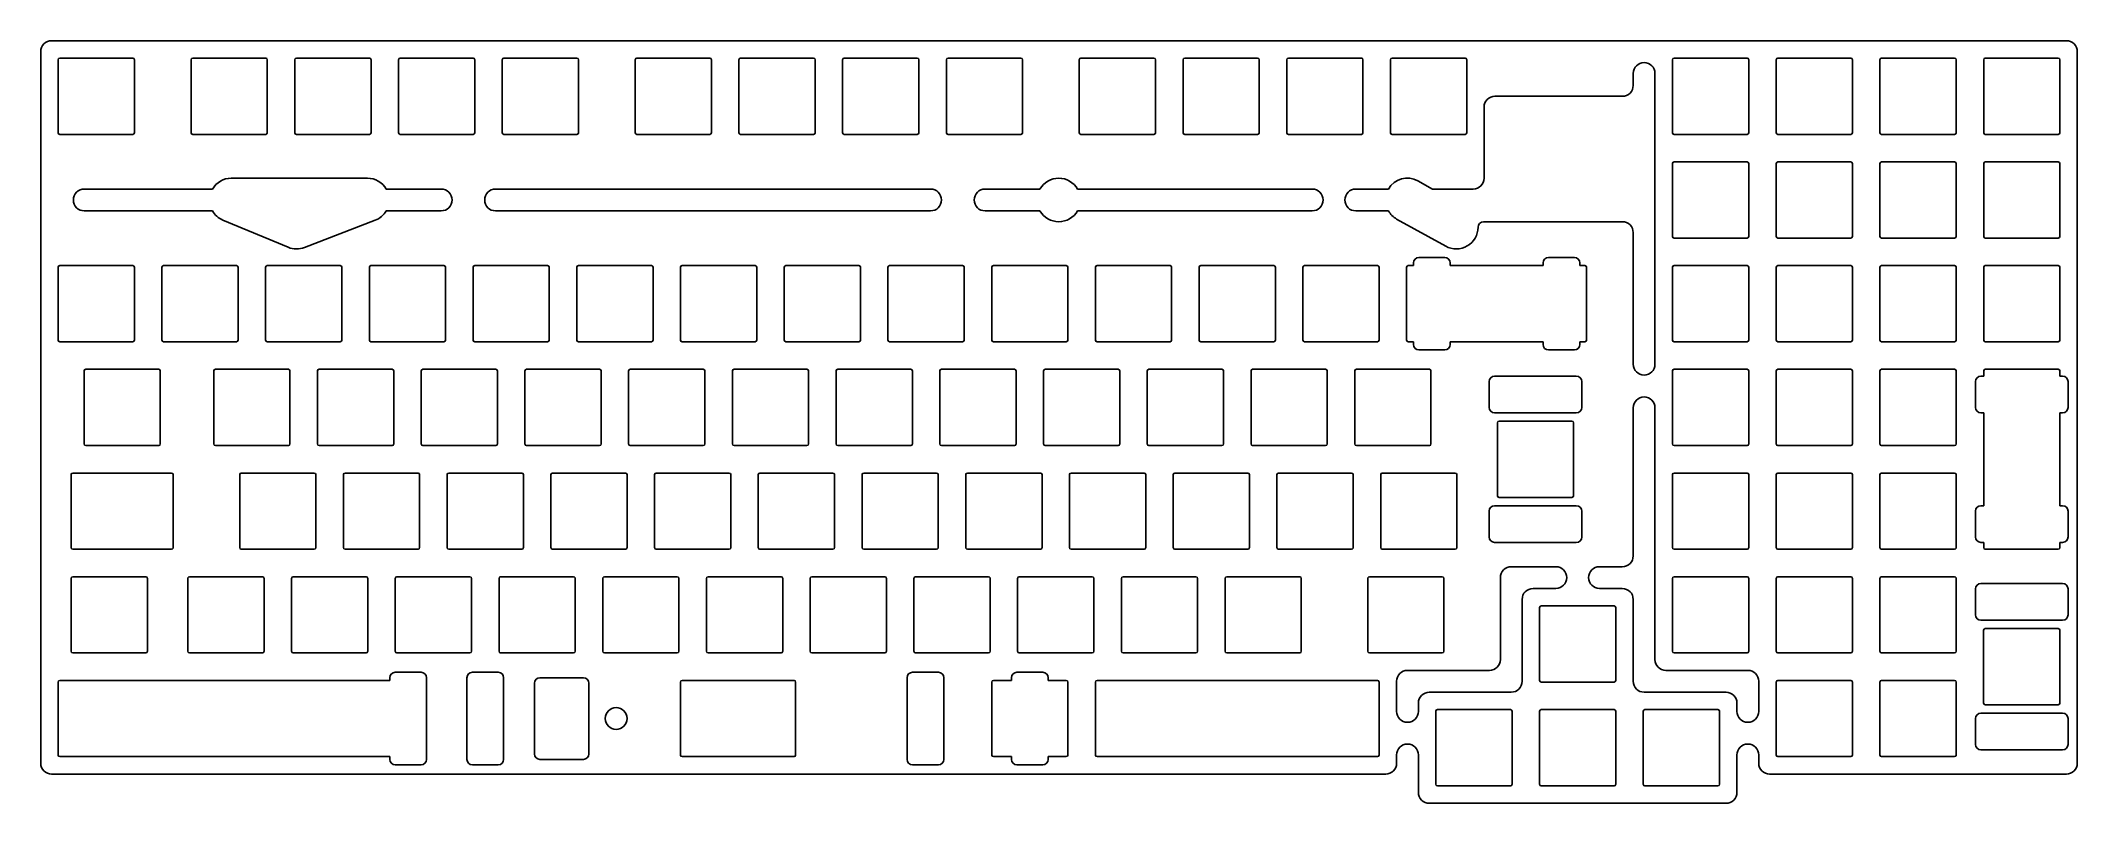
# Model space of a CAD drawing. Extents: x -1 to 373, y -139 to 1.
import ezdxf

# ---------------------------------------------------------------- set-up
doc = ezdxf.new("R2010")
doc.units = 0

msp = doc.modelspace()

# ---------------------------------------------------------------- linework, layer by layer
at = {"layer": 'backspace001', "color": 0}
for points in [[(250.475575, -40.62355), (251.424725, -40.62285)], [(251.424725, -40.12445), (251.424725, -40.62285)], [(257.174425, -39.12445), (252.424725, -39.12445)], [(258.174425, -40.12445), (258.174425, -40.62445)], [(275.225725, -40.62445), (258.174425, -40.62445)], [(275.225725, -40.12445), (275.225725, -40.62445)], [(280.975425, -39.12445), (276.225725, -39.12445)], [(281.975425, -40.12445), (281.975425, -40.62285)], [(282.924575, -40.62285), (281.975425, -40.62285)], [(250.174975, -53.62285), (250.174975, -41.62285)], [(283.224425, -41.62285), (283.224425, -53.62285)], [(250.475575, -54.62355), (251.424725, -54.62355)], [(251.424725, -55.12195), (251.424725, -54.62355)], [(258.174425, -54.62195), (275.225725, -54.62195)], [(258.174425, -55.12195), (258.174425, -54.62195)], [(275.225725, -55.12195), (275.225725, -54.62195)], [(281.975425, -54.62355), (282.924575, -54.62285)], [(281.975425, -55.12195), (281.975425, -54.62355)], [(252.424725, -56.12195), (257.174425, -56.12195)], [(276.225725, -56.12195), (280.975425, -56.12195)]]:
    msp.add_lwpolyline(points, dxfattribs=at)
for centre, start, end in [((252.424725, -40.12445), 90, -180), ((257.174425, -40.12445), 0, 90), ((276.225725, -40.12445), 90, -180), ((280.975425, -40.12445), 0, 90), ((252.424725, -55.12195), -180, -90), ((257.174425, -55.12195), -90, 0), ((276.225725, -55.12195), -180, -90), ((280.975425, -55.12195), -90, 0)]:
    msp.add_arc(centre, 1, start, end, dxfattribs=at)
at = {"layer": 'Enter003', "color": 0}
for points in [[(370.648675, -99.025075), (355.650475, -99.022325)], [(371.648675, -104.774775), (371.648675, -100.025075)], [(355.650475, -105.772025), (370.648675, -105.774775)], [(355.650475, -122.823325), (370.648675, -122.826075)], [(371.648675, -128.575775), (371.648675, -123.826075)], [(355.650475, -129.573025), (370.648675, -129.575775)]]:
    msp.add_lwpolyline(points, dxfattribs=at)
for centre, start, end in [((370.648675, -100.025075), 0, 90), ((370.648675, -104.774775), -90, 0), ((370.648675, -123.826075), 0, 90), ((370.648675, -128.575775), -90, 0)]:
    msp.add_arc(centre, 1, start, end, dxfattribs=at)
at = {"layer": 'Enter004', "color": 0}
for points in [[(265.34245, -61.923075), (265.34245, -66.672775)], [(281.34065, -60.925825), (266.34245, -60.923075)], [(281.34065, -67.675525), (266.34245, -67.672775)], [(265.34245, -85.724075), (265.34245, -90.473775)], [(281.34065, -84.726825), (266.34245, -84.724075)], [(266.34245, -91.473775), (281.34065, -91.476525)]]:
    msp.add_lwpolyline(points, dxfattribs=at)
for centre, start, end in [((266.34245, -61.923075), 90, -180), ((266.34245, -66.672775), -180, -90), ((266.34245, -85.724075), 90, -180), ((266.34245, -90.473775), -180, -90)]:
    msp.add_arc(centre, 1, start, end, dxfattribs=at)
at = {"layer": 'Group', "color": 0}
for points in [[(2.525225, -2.825), (2.525225, -16.225)], [(16.224775, -2.525), (2.825225, -2.525)], [(16.524775, -16.225), (16.524775, -2.825)], [(2.825225, -16.525), (16.224775, -16.525)]]:
    msp.add_lwpolyline(points, dxfattribs=at)
for centre, start, end in [((2.825225, -2.825), 90, -180), ((16.224775, -2.825), 0, 90), ((2.825225, -16.225), -180, -90), ((16.224775, -16.225), -90, 0)]:
    msp.add_arc(centre, 0.3, start, end, dxfattribs=at)
at = {"layer": 'Group137', "color": 0}
for points in [[(83.343675, -115.32542), (78.593975, -115.32542)], [(77.593975, -131.3227), (77.593975, -116.32542)], [(84.343675, -116.32542), (84.343675, -131.3227)], [(78.593975, -132.3227), (83.343675, -132.3227)]]:
    msp.add_lwpolyline(points, dxfattribs=at)
for centre, start, end in [((78.593975, -116.32542), 90, -180), ((83.343675, -116.32542), 0, 90), ((78.593975, -131.3227), -180, -90), ((83.343675, -131.3227), -90, 0)]:
    msp.add_arc(centre, 1, start, end, dxfattribs=at)
at = {"layer": 'Group141', "color": 0}
for points in [[(183.354475, -115.32404), (178.604775, -115.32404)], [(173.975575, -117.12337), (173.975575, -130.52337)], [(174.275575, -116.82337), (177.604775, -116.82337)], [(177.604775, -116.82337), (177.604775, -116.32404)], [(184.354475, -116.82337), (184.354475, -116.32404)], [(187.675125, -116.82337), (184.354475, -116.82337)], [(187.975125, -130.52337), (187.975125, -117.12337)], [(174.275575, -130.82337), (177.596225, -130.82337)], [(177.596225, -130.82337), (177.596225, -131.3227)], [(187.675125, -130.82337), (184.345925, -130.82337)], [(184.345925, -131.3227), (184.345925, -130.82337)], [(178.596225, -132.3227), (183.345925, -132.3227)]]:
    msp.add_lwpolyline(points, dxfattribs=at)
for centre, radius, start, end in [((178.604775, -116.32404), 1, 90, -180), ((183.354475, -116.32404), 1, 0, 90), ((174.275575, -117.12337), 0.3, 90, -180), ((187.675125, -117.12337), 0.3, 0, 90), ((174.275575, -130.52337), 0.3, -180, -90), ((187.675125, -130.52337), 0.3, -90, 0), ((178.596225, -131.3227), 1, -180, -90), ((183.345925, -131.3227), 1, -90, 0)]:
    msp.add_arc(centre, radius, start, end, dxfattribs=at)
at = {"layer": 'Group146', "color": 0}
for points in [[(26.937775, -2.825), (26.937775, -16.225)], [(40.637325, -2.525), (27.237775, -2.525)], [(40.937325, -16.225), (40.937325, -2.825)], [(27.237775, -16.525), (40.637325, -16.525)]]:
    msp.add_lwpolyline(points, dxfattribs=at)
for centre, start, end in [((27.237775, -2.825), 90, -180), ((40.637325, -2.825), 0, 90), ((27.237775, -16.225), -180, -90), ((40.637325, -16.225), -90, 0)]:
    msp.add_arc(centre, 0.3, start, end, dxfattribs=at)
at = {"layer": 'Group147', "color": 0}
for points in [[(45.987775, -2.825), (45.987775, -16.225)], [(59.687325, -2.525), (46.287775, -2.525)], [(59.987325, -16.225), (59.987325, -2.825)], [(46.287775, -16.525), (59.687325, -16.525)]]:
    msp.add_lwpolyline(points, dxfattribs=at)
for centre, start, end in [((46.287775, -2.825), 90, -180), ((59.687325, -2.825), 0, 90), ((46.287775, -16.225), -180, -90), ((59.687325, -16.225), -90, 0)]:
    msp.add_arc(centre, 0.3, start, end, dxfattribs=at)
at = {"layer": 'Group148', "color": 0}
for points in [[(65.037775, -2.825), (65.037775, -16.225)], [(78.737325, -2.525), (65.337775, -2.525)], [(79.037325, -16.225), (79.037325, -2.825)], [(65.337775, -16.525), (78.737325, -16.525)]]:
    msp.add_lwpolyline(points, dxfattribs=at)
for centre, start, end in [((65.337775, -2.825), 90, -180), ((78.737325, -2.825), 0, 90), ((65.337775, -16.225), -180, -90), ((78.737325, -16.225), -90, 0)]:
    msp.add_arc(centre, 0.3, start, end, dxfattribs=at)
at = {"layer": 'Group149', "color": 0}
for points in [[(84.087775, -2.825), (84.087775, -16.225)], [(97.787325, -2.525), (84.387775, -2.525)], [(98.087325, -16.225), (98.087325, -2.825)], [(84.387775, -16.525), (97.787325, -16.525)]]:
    msp.add_lwpolyline(points, dxfattribs=at)
for centre, start, end in [((84.387775, -2.825), 90, -180), ((97.787325, -2.825), 0, 90), ((84.387775, -16.225), -180, -90), ((97.787325, -16.225), -90, 0)]:
    msp.add_arc(centre, 0.3, start, end, dxfattribs=at)
at = {"layer": 'Group150', "color": 0}
for points in [[(127.550575, -2.825), (127.550575, -16.225)], [(141.250125, -2.525), (127.850575, -2.525)], [(141.550125, -16.225), (141.550125, -2.825)], [(127.850575, -16.525), (141.250125, -16.525)]]:
    msp.add_lwpolyline(points, dxfattribs=at)
for centre, start, end in [((127.850575, -2.825), 90, -180), ((141.250125, -2.825), 0, 90), ((127.850575, -16.225), -180, -90), ((141.250125, -16.225), -90, 0)]:
    msp.add_arc(centre, 0.3, start, end, dxfattribs=at)
at = {"layer": 'Group151', "color": 0}
for points in [[(165.650575, -2.825), (165.650575, -16.225)], [(179.350125, -2.525), (165.950575, -2.525)], [(179.650125, -16.225), (179.650125, -2.825)], [(165.950575, -16.525), (179.350125, -16.525)]]:
    msp.add_lwpolyline(points, dxfattribs=at)
for centre, start, end in [((165.950575, -2.825), 90, -180), ((179.350125, -2.825), 0, 90), ((165.950575, -16.225), -180, -90), ((179.350125, -16.225), -90, 0)]:
    msp.add_arc(centre, 0.3, start, end, dxfattribs=at)
at = {"layer": 'Group152', "color": 0}
for points in [[(146.600575, -2.825), (146.600575, -16.225)], [(160.300125, -2.525), (146.900575, -2.525)], [(160.600125, -16.225), (160.600125, -2.825)], [(146.900575, -16.525), (160.300125, -16.525)]]:
    msp.add_lwpolyline(points, dxfattribs=at)
for centre, start, end in [((146.900575, -2.825), 90, -180), ((160.300125, -2.825), 0, 90), ((146.900575, -16.225), -180, -90), ((160.300125, -16.225), -90, 0)]:
    msp.add_arc(centre, 0.3, start, end, dxfattribs=at)
at = {"layer": 'Group153', "color": 0}
for points in [[(108.500575, -2.825), (108.500575, -16.225)], [(122.200125, -2.525), (108.800575, -2.525)], [(122.500125, -16.225), (122.500125, -2.825)], [(108.800575, -16.525), (122.200125, -16.525)]]:
    msp.add_lwpolyline(points, dxfattribs=at)
for centre, start, end in [((108.800575, -2.825), 90, -180), ((122.200125, -2.825), 0, 90), ((108.800575, -16.225), -180, -90), ((122.200125, -16.225), -90, 0)]:
    msp.add_arc(centre, 0.3, start, end, dxfattribs=at)
at = {"layer": 'Group154', "color": 0}
for points in [[(190.062575, -2.825), (190.062575, -16.225)], [(203.762125, -2.525), (190.362575, -2.525)], [(204.062125, -16.225), (204.062125, -2.825)], [(190.362575, -16.525), (203.762125, -16.525)]]:
    msp.add_lwpolyline(points, dxfattribs=at)
for centre, start, end in [((190.362575, -2.825), 90, -180), ((203.762125, -2.825), 0, 90), ((190.362575, -16.225), -180, -90), ((203.762125, -16.225), -90, 0)]:
    msp.add_arc(centre, 0.3, start, end, dxfattribs=at)
at = {"layer": 'Group155', "color": 0}
for points in [[(228.162575, -2.825), (228.162575, -16.225)], [(241.862125, -2.525), (228.462575, -2.525)], [(242.162125, -16.225), (242.162125, -2.825)], [(228.462575, -16.525), (241.862125, -16.525)]]:
    msp.add_lwpolyline(points, dxfattribs=at)
for centre, start, end in [((228.462575, -2.825), 90, -180), ((241.862125, -2.825), 0, 90), ((228.462575, -16.225), -180, -90), ((241.862125, -16.225), -90, 0)]:
    msp.add_arc(centre, 0.3, start, end, dxfattribs=at)
at = {"layer": 'Group156', "color": 0}
for points in [[(209.112575, -2.825), (209.112575, -16.225)], [(222.812125, -2.525), (209.412575, -2.525)], [(223.112125, -16.225), (223.112125, -2.825)], [(209.412575, -16.525), (222.812125, -16.525)]]:
    msp.add_lwpolyline(points, dxfattribs=at)
for centre, start, end in [((209.412575, -2.825), 90, -180), ((222.812125, -2.825), 0, 90), ((209.412575, -16.225), -180, -90), ((222.812125, -16.225), -90, 0)]:
    msp.add_arc(centre, 0.3, start, end, dxfattribs=at)
at = {"layer": 'Group157', "color": 0}
for points in [[(247.212575, -2.825), (247.212575, -16.225)], [(260.912125, -2.525), (247.512575, -2.525)], [(261.212125, -16.225), (261.212125, -2.825)], [(247.512575, -16.525), (260.912125, -16.525)]]:
    msp.add_lwpolyline(points, dxfattribs=at)
for centre, start, end in [((247.512575, -2.825), 90, -180), ((260.912125, -2.825), 0, 90), ((247.512575, -16.225), -180, -90), ((260.912125, -16.225), -90, 0)]:
    msp.add_arc(centre, 0.3, start, end, dxfattribs=at)
at = {"layer": 'Group158', "color": 0}
for points in [[(2.525225, -40.9248), (2.525225, -54.3248)], [(16.224775, -40.6248), (2.825225, -40.6248)], [(16.524775, -54.3248), (16.524775, -40.9248)], [(2.825225, -54.6248), (16.224775, -54.6248)]]:
    msp.add_lwpolyline(points, dxfattribs=at)
for centre, start, end in [((2.825225, -40.9248), 90, -180), ((16.224775, -40.9248), 0, 90), ((2.825225, -54.3248), -180, -90), ((16.224775, -54.3248), -90, 0)]:
    msp.add_arc(centre, 0.3, start, end, dxfattribs=at)
at = {"layer": 'Group159', "color": 0}
for points in [[(21.575275, -40.9248), (21.575275, -54.3248)], [(35.274825, -40.6248), (21.875275, -40.6248)], [(35.574825, -54.3248), (35.574825, -40.9248)], [(21.875275, -54.6248), (35.274825, -54.6248)]]:
    msp.add_lwpolyline(points, dxfattribs=at)
for centre, start, end in [((21.875275, -40.9248), 90, -180), ((35.274825, -40.9248), 0, 90), ((21.875275, -54.3248), -180, -90), ((35.274825, -54.3248), -90, 0)]:
    msp.add_arc(centre, 0.3, start, end, dxfattribs=at)
at = {"layer": 'Group160', "color": 0}
for points in [[(40.625275, -40.9248), (40.625275, -54.3248)], [(54.324825, -40.6248), (40.925275, -40.6248)], [(54.624825, -54.3248), (54.624825, -40.9248)], [(40.925275, -54.6248), (54.324825, -54.6248)]]:
    msp.add_lwpolyline(points, dxfattribs=at)
for centre, start, end in [((40.925275, -40.9248), 90, -180), ((54.324825, -40.9248), 0, 90), ((40.925275, -54.3248), -180, -90), ((54.324825, -54.3248), -90, 0)]:
    msp.add_arc(centre, 0.3, start, end, dxfattribs=at)
at = {"layer": 'Group161', "color": 0}
for points in [[(59.675275, -40.9248), (59.675275, -54.3248)], [(73.374825, -40.6248), (59.975275, -40.6248)], [(73.674825, -54.3248), (73.674825, -40.9248)], [(59.975275, -54.6248), (73.374825, -54.6248)]]:
    msp.add_lwpolyline(points, dxfattribs=at)
for centre, start, end in [((59.975275, -40.9248), 90, -180), ((73.374825, -40.9248), 0, 90), ((59.975275, -54.3248), -180, -90), ((73.374825, -54.3248), -90, 0)]:
    msp.add_arc(centre, 0.3, start, end, dxfattribs=at)
at = {"layer": 'Group162', "color": 0}
for points in [[(78.725275, -40.9248), (78.725275, -54.3248)], [(92.424825, -40.6248), (79.025275, -40.6248)], [(92.724825, -54.3248), (92.724825, -40.9248)], [(79.025275, -54.6248), (92.424825, -54.6248)]]:
    msp.add_lwpolyline(points, dxfattribs=at)
for centre, start, end in [((79.025275, -40.9248), 90, -180), ((92.424825, -40.9248), 0, 90), ((79.025275, -54.3248), -180, -90), ((92.424825, -54.3248), -90, 0)]:
    msp.add_arc(centre, 0.3, start, end, dxfattribs=at)
at = {"layer": 'Group163', "color": 0}
for points in [[(97.773875, -40.9248), (97.773875, -54.3248)], [(111.473425, -40.6248), (98.073875, -40.6248)], [(111.773425, -54.3248), (111.773425, -40.9248)], [(98.073875, -54.6248), (111.473425, -54.6248)]]:
    msp.add_lwpolyline(points, dxfattribs=at)
for centre, start, end in [((98.073875, -40.9248), 90, -180), ((111.473425, -40.9248), 0, 90), ((98.073875, -54.3248), -180, -90), ((111.473425, -54.3248), -90, 0)]:
    msp.add_arc(centre, 0.3, start, end, dxfattribs=at)
at = {"layer": 'Group164', "color": 0}
for points in [[(116.823575, -40.9248), (116.823575, -54.3248)], [(130.523125, -40.6248), (117.123575, -40.6248)], [(130.823125, -54.3248), (130.823125, -40.9248)], [(117.123575, -54.6248), (130.523125, -54.6248)]]:
    msp.add_lwpolyline(points, dxfattribs=at)
for centre, start, end in [((117.123575, -40.9248), 90, -180), ((130.523125, -40.9248), 0, 90), ((117.123575, -54.3248), -180, -90), ((130.523125, -54.3248), -90, 0)]:
    msp.add_arc(centre, 0.3, start, end, dxfattribs=at)
at = {"layer": 'Group165', "color": 0}
for points in [[(135.875575, -40.9248), (135.875575, -54.3248)], [(149.575125, -40.6248), (136.175575, -40.6248)], [(149.875125, -54.3248), (149.875125, -40.9248)], [(136.175575, -54.6248), (149.575125, -54.6248)]]:
    msp.add_lwpolyline(points, dxfattribs=at)
for centre, start, end in [((136.175575, -40.9248), 90, -180), ((149.575125, -40.9248), 0, 90), ((136.175575, -54.3248), -180, -90), ((149.575125, -54.3248), -90, 0)]:
    msp.add_arc(centre, 0.3, start, end, dxfattribs=at)
at = {"layer": 'Group166', "color": 0}
for points in [[(212.073025, -40.9248), (212.073025, -54.3248)], [(225.772575, -40.6248), (212.373025, -40.6248)], [(226.072575, -54.3248), (226.072575, -40.9248)], [(212.373025, -54.6248), (225.772575, -54.6248)]]:
    msp.add_lwpolyline(points, dxfattribs=at)
for centre, start, end in [((212.373025, -40.9248), 90, -180), ((225.772575, -40.9248), 0, 90), ((212.373025, -54.3248), -180, -90), ((225.772575, -54.3248), -90, 0)]:
    msp.add_arc(centre, 0.3, start, end, dxfattribs=at)
at = {"layer": 'Group167', "color": 0}
for points in [[(154.924725, -40.9248), (154.924725, -54.3248)], [(168.624275, -40.6248), (155.224725, -40.6248)], [(168.924275, -54.3248), (168.924275, -40.9248)], [(155.224725, -54.6248), (168.624275, -54.6248)]]:
    msp.add_lwpolyline(points, dxfattribs=at)
for centre, start, end in [((155.224725, -40.9248), 90, -180), ((168.624275, -40.9248), 0, 90), ((155.224725, -54.3248), -180, -90), ((168.624275, -54.3248), -90, 0)]:
    msp.add_arc(centre, 0.3, start, end, dxfattribs=at)
at = {"layer": 'Group168', "color": 0}
for points in [[(193.023325, -40.9248), (193.023325, -54.3248)], [(206.722875, -40.6248), (193.323325, -40.6248)], [(207.022875, -54.3248), (207.022875, -40.9248)], [(193.323325, -54.6248), (206.722875, -54.6248)]]:
    msp.add_lwpolyline(points, dxfattribs=at)
for centre, start, end in [((193.323325, -40.9248), 90, -180), ((206.722875, -40.9248), 0, 90), ((193.323325, -54.3248), -180, -90), ((206.722875, -54.3248), -90, 0)]:
    msp.add_arc(centre, 0.3, start, end, dxfattribs=at)
at = {"layer": 'Group169', "color": 0}
for points in [[(231.125025, -40.9248), (231.125025, -54.3248)], [(244.824575, -40.6248), (231.425025, -40.6248)], [(245.124575, -54.3248), (245.124575, -40.9248)], [(231.425025, -54.6248), (244.824575, -54.6248)]]:
    msp.add_lwpolyline(points, dxfattribs=at)
for centre, start, end in [((231.425025, -40.9248), 90, -180), ((244.824575, -40.9248), 0, 90), ((231.425025, -54.3248), -180, -90), ((244.824575, -54.3248), -90, 0)]:
    msp.add_arc(centre, 0.3, start, end, dxfattribs=at)
at = {"layer": 'Group170', "color": 0}
for points in [[(173.974725, -40.9248), (173.974725, -54.3248)], [(187.674275, -40.6248), (174.274725, -40.6248)], [(187.974275, -54.3248), (187.974275, -40.9248)], [(174.274725, -54.6248), (187.674275, -54.6248)]]:
    msp.add_lwpolyline(points, dxfattribs=at)
for centre, start, end in [((174.274725, -40.9248), 90, -180), ((187.674275, -40.9248), 0, 90), ((174.274725, -54.3248), -180, -90), ((187.674275, -54.3248), -90, 0)]:
    msp.add_arc(centre, 0.3, start, end, dxfattribs=at)
at = {"layer": 'Group172', "color": 0}
for points in [[(63.849825, -59.6748), (50.450275, -59.6748)], [(50.150275, -59.9748), (50.150275, -73.3748)], [(64.149825, -73.3748), (64.149825, -59.9748)], [(50.450275, -73.6748), (63.849825, -73.6748)]]:
    msp.add_lwpolyline(points, dxfattribs=at)
for centre, start, end in [((50.450275, -59.9748), 90, -180), ((63.849825, -59.9748), 0, 90), ((50.450275, -73.3748), -180, -90), ((63.849825, -73.3748), -90, 0)]:
    msp.add_arc(centre, 0.3, start, end, dxfattribs=at)
at = {"layer": 'Group173', "color": 0}
for points in [[(20.987285, -59.6748), (7.587735, -59.6748)], [(7.287735, -59.9748), (7.287735, -73.3748)], [(21.287285, -73.3748), (21.287285, -59.9748)], [(7.587735, -73.6748), (20.987285, -73.6748)]]:
    msp.add_lwpolyline(points, dxfattribs=at)
for centre, start, end in [((7.587735, -59.9748), 90, -180), ((20.987285, -59.9748), 0, 90), ((7.587735, -73.3748), -180, -90), ((20.987285, -73.3748), -90, 0)]:
    msp.add_arc(centre, 0.3, start, end, dxfattribs=at)
at = {"layer": 'Group174', "color": 0}
for points in [[(140.048125, -59.6748), (126.648575, -59.6748)], [(126.348575, -59.9748), (126.348575, -73.3748)], [(140.348125, -73.3748), (140.348125, -59.9748)], [(126.648575, -73.6748), (140.048125, -73.6748)]]:
    msp.add_lwpolyline(points, dxfattribs=at)
for centre, start, end in [((126.648575, -59.9748), 90, -180), ((140.048125, -59.9748), 0, 90), ((126.648575, -73.3748), -180, -90), ((140.048125, -73.3748), -90, 0)]:
    msp.add_arc(centre, 0.3, start, end, dxfattribs=at)
at = {"layer": 'Group176', "color": 0}
for points in [[(235.297575, -59.6748), (221.898025, -59.6748)], [(221.598025, -59.9748), (221.598025, -73.3748)], [(235.597575, -73.3748), (235.597575, -59.9748)], [(221.898025, -73.6748), (235.297575, -73.6748)]]:
    msp.add_lwpolyline(points, dxfattribs=at)
for centre, start, end in [((221.898025, -59.9748), 90, -180), ((235.297575, -59.9748), 0, 90), ((221.898025, -73.3748), -180, -90), ((235.297575, -73.3748), -90, 0)]:
    msp.add_arc(centre, 0.3, start, end, dxfattribs=at)
at = {"layer": 'Group177', "color": 0}
for points in [[(44.799825, -59.6748), (31.400275, -59.6748)], [(31.100275, -59.9748), (31.100275, -73.3748)], [(45.099825, -73.3748), (45.099825, -59.9748)], [(31.400275, -73.6748), (44.799825, -73.6748)]]:
    msp.add_lwpolyline(points, dxfattribs=at)
for centre, start, end in [((31.400275, -59.9748), 90, -180), ((44.799825, -59.9748), 0, 90), ((31.400275, -73.3748), -180, -90), ((44.799825, -73.3748), -90, 0)]:
    msp.add_arc(centre, 0.3, start, end, dxfattribs=at)
at = {"layer": 'Group178', "color": 0}
for points in [[(82.899825, -59.6748), (69.500275, -59.6748)], [(69.200275, -59.9748), (69.200275, -73.3748)], [(83.199825, -73.3748), (83.199825, -59.9748)], [(69.500275, -73.6748), (82.899825, -73.6748)]]:
    msp.add_lwpolyline(points, dxfattribs=at)
for centre, start, end in [((69.500275, -59.9748), 90, -180), ((82.899825, -59.9748), 0, 90), ((69.500275, -73.3748), -180, -90), ((82.899825, -73.3748), -90, 0)]:
    msp.add_arc(centre, 0.3, start, end, dxfattribs=at)
at = {"layer": 'Group179', "color": 0}
for points in [[(120.998425, -59.6748), (107.598875, -59.6748)], [(107.298875, -59.9748), (107.298875, -73.3748)], [(121.298425, -73.3748), (121.298425, -59.9748)], [(107.598875, -73.6748), (120.998425, -73.6748)]]:
    msp.add_lwpolyline(points, dxfattribs=at)
for centre, start, end in [((107.598875, -59.9748), 90, -180), ((120.998425, -59.9748), 0, 90), ((107.598875, -73.3748), -180, -90), ((120.998425, -73.3748), -90, 0)]:
    msp.add_arc(centre, 0.3, start, end, dxfattribs=at)
at = {"layer": 'Group180', "color": 0}
for points in [[(159.100125, -59.6748), (145.700575, -59.6748)], [(145.400575, -59.9748), (145.400575, -73.3748)], [(159.400125, -73.3748), (159.400125, -59.9748)], [(145.700575, -73.6748), (159.100125, -73.6748)]]:
    msp.add_lwpolyline(points, dxfattribs=at)
for centre, start, end in [((145.700575, -59.9748), 90, -180), ((159.100125, -59.9748), 0, 90), ((145.700575, -73.3748), -180, -90), ((159.100125, -73.3748), -90, 0)]:
    msp.add_arc(centre, 0.3, start, end, dxfattribs=at)
at = {"layer": 'Group181', "color": 0}
for points in [[(101.949825, -59.6748), (88.550275, -59.6748)], [(88.250275, -59.9748), (88.250275, -73.3748)], [(102.249825, -73.3748), (102.249825, -59.9748)], [(88.550275, -73.6748), (101.949825, -73.6748)]]:
    msp.add_lwpolyline(points, dxfattribs=at)
for centre, start, end in [((88.550275, -59.9748), 90, -180), ((101.949825, -59.9748), 0, 90), ((88.550275, -73.3748), -180, -90), ((101.949825, -73.3748), -90, 0)]:
    msp.add_arc(centre, 0.3, start, end, dxfattribs=at)
at = {"layer": 'Group182', "color": 0}
for points in [[(216.247875, -59.6748), (202.848325, -59.6748)], [(202.548325, -59.9748), (202.548325, -73.3748)], [(216.547875, -73.3748), (216.547875, -59.9748)], [(202.848325, -73.6748), (216.247875, -73.6748)]]:
    msp.add_lwpolyline(points, dxfattribs=at)
for centre, start, end in [((202.848325, -59.9748), 90, -180), ((216.247875, -59.9748), 0, 90), ((202.848325, -73.3748), -180, -90), ((216.247875, -73.3748), -90, 0)]:
    msp.add_arc(centre, 0.3, start, end, dxfattribs=at)
at = {"layer": 'Group183', "color": 0}
for points in [[(254.349575, -59.6748), (240.950025, -59.6748)], [(240.650025, -59.9748), (240.650025, -73.3748)], [(254.649575, -73.3748), (254.649575, -59.9748)], [(240.950025, -73.6748), (254.349575, -73.6748)]]:
    msp.add_lwpolyline(points, dxfattribs=at)
for centre, start, end in [((240.950025, -59.9748), 90, -180), ((254.349575, -59.9748), 0, 90), ((240.950025, -73.3748), -180, -90), ((254.349575, -73.3748), -90, 0)]:
    msp.add_arc(centre, 0.3, start, end, dxfattribs=at)
at = {"layer": 'Group184', "color": 0}
for points in [[(197.199275, -59.6748), (183.799725, -59.6748)], [(183.499725, -59.9748), (183.499725, -73.3748)], [(197.499275, -73.3748), (197.499275, -59.9748)], [(183.799725, -73.6748), (197.199275, -73.6748)]]:
    msp.add_lwpolyline(points, dxfattribs=at)
for centre, start, end in [((183.799725, -59.9748), 90, -180), ((197.199275, -59.9748), 0, 90), ((183.799725, -73.3748), -180, -90), ((197.199275, -73.3748), -90, 0)]:
    msp.add_arc(centre, 0.3, start, end, dxfattribs=at)
at = {"layer": 'Group185', "color": 0}
for points in [[(178.149275, -59.6748), (164.749725, -59.6748)], [(164.449725, -59.9748), (164.449725, -73.3748)], [(178.449275, -73.3748), (178.449275, -59.9748)], [(164.749725, -73.6748), (178.149275, -73.6748)]]:
    msp.add_lwpolyline(points, dxfattribs=at)
for centre, start, end in [((164.749725, -59.9748), 90, -180), ((178.149275, -59.9748), 0, 90), ((164.749725, -73.3748), -180, -90), ((178.149275, -73.3748), -90, 0)]:
    msp.add_arc(centre, 0.3, start, end, dxfattribs=at)
at = {"layer": 'Group188', "color": 0}
for points in [[(150.163075, -79.0248), (150.163075, -92.4248)], [(163.862625, -78.7248), (150.463075, -78.7248)], [(164.162625, -92.4248), (164.162625, -79.0248)], [(150.463075, -92.7248), (163.862625, -92.7248)]]:
    msp.add_lwpolyline(points, dxfattribs=at)
for centre, start, end in [((150.463075, -79.0248), 90, -180), ((163.862625, -79.0248), 0, 90), ((150.463075, -92.4248), -180, -90), ((163.862625, -92.4248), -90, 0)]:
    msp.add_arc(centre, 0.3, start, end, dxfattribs=at)
at = {"layer": 'Group189', "color": 0}
for points in [[(188.262225, -79.0248), (188.262225, -92.4248)], [(201.961775, -78.7248), (188.562225, -78.7248)], [(202.261775, -92.4248), (202.261775, -79.0248)], [(188.562225, -92.7248), (201.961775, -92.7248)]]:
    msp.add_lwpolyline(points, dxfattribs=at)
for centre, start, end in [((188.562225, -79.0248), 90, -180), ((201.961775, -79.0248), 0, 90), ((188.562225, -92.4248), -180, -90), ((201.961775, -92.4248), -90, 0)]:
    msp.add_arc(centre, 0.3, start, end, dxfattribs=at)
at = {"layer": 'Group190', "color": 0}
for points in [[(93.012775, -79.0248), (93.012775, -92.4248)], [(106.712325, -78.7248), (93.312775, -78.7248)], [(107.012325, -92.4248), (107.012325, -79.0248)], [(93.312775, -92.7248), (106.712325, -92.7248)]]:
    msp.add_lwpolyline(points, dxfattribs=at)
for centre, start, end in [((93.312775, -79.0248), 90, -180), ((106.712325, -79.0248), 0, 90), ((93.312775, -92.4248), -180, -90), ((106.712325, -92.4248), -90, 0)]:
    msp.add_arc(centre, 0.3, start, end, dxfattribs=at)
at = {"layer": 'Group191', "color": 0}
for points in [[(169.212225, -79.0248), (169.212225, -92.4248)], [(182.911775, -78.7248), (169.512225, -78.7248)], [(183.211775, -92.4248), (183.211775, -79.0248)], [(169.512225, -92.7248), (182.911775, -92.7248)]]:
    msp.add_lwpolyline(points, dxfattribs=at)
for centre, start, end in [((169.512225, -79.0248), 90, -180), ((182.911775, -79.0248), 0, 90), ((169.512225, -92.4248), -180, -90), ((182.911775, -92.4248), -90, 0)]:
    msp.add_arc(centre, 0.3, start, end, dxfattribs=at)
at = {"layer": 'Group192', "color": 0}
for points in [[(207.310825, -79.0248), (207.310825, -92.4248)], [(221.010375, -78.7248), (207.610825, -78.7248)], [(221.310375, -92.4248), (221.310375, -79.0248)], [(207.610825, -92.7248), (221.010375, -92.7248)]]:
    msp.add_lwpolyline(points, dxfattribs=at)
for centre, start, end in [((207.610825, -79.0248), 90, -180), ((221.010375, -79.0248), 0, 90), ((207.610825, -92.4248), -180, -90), ((221.010375, -92.4248), -90, 0)]:
    msp.add_arc(centre, 0.3, start, end, dxfattribs=at)
at = {"layer": 'Group194', "color": 0}
for points in [[(35.862775, -79.0248), (35.862775, -92.4248)], [(49.562325, -78.7248), (36.162775, -78.7248)], [(49.862325, -92.4248), (49.862325, -79.0248)], [(36.162775, -92.7248), (49.562325, -92.7248)]]:
    msp.add_lwpolyline(points, dxfattribs=at)
for centre, start, end in [((36.162775, -79.0248), 90, -180), ((49.562325, -79.0248), 0, 90), ((36.162775, -92.4248), -180, -90), ((49.562325, -92.4248), -90, 0)]:
    msp.add_arc(centre, 0.3, start, end, dxfattribs=at)
at = {"layer": 'Group195', "color": 0}
for points in [[(131.111075, -79.0248), (131.111075, -92.4248)], [(144.810625, -78.7248), (131.411075, -78.7248)], [(145.110625, -92.4248), (145.110625, -79.0248)], [(131.411075, -92.7248), (144.810625, -92.7248)]]:
    msp.add_lwpolyline(points, dxfattribs=at)
for centre, start, end in [((131.411075, -79.0248), 90, -180), ((144.810625, -79.0248), 0, 90), ((131.411075, -92.4248), -180, -90), ((144.810625, -92.4248), -90, 0)]:
    msp.add_arc(centre, 0.3, start, end, dxfattribs=at)
at = {"layer": 'Group196', "color": 0}
for points in [[(226.360525, -79.0248), (226.360525, -92.4248)], [(240.060075, -78.7248), (226.660525, -78.7248)], [(240.360075, -92.4248), (240.360075, -79.0248)], [(226.660525, -92.7248), (240.060075, -92.7248)]]:
    msp.add_lwpolyline(points, dxfattribs=at)
for centre, start, end in [((226.660525, -79.0248), 90, -180), ((240.060075, -79.0248), 0, 90), ((226.660525, -92.4248), -180, -90), ((240.060075, -92.4248), -90, 0)]:
    msp.add_arc(centre, 0.3, start, end, dxfattribs=at)
at = {"layer": 'Group197', "color": 0}
for points in [[(112.061375, -79.0248), (112.061375, -92.4248)], [(125.760925, -78.7248), (112.361375, -78.7248)], [(126.060925, -92.4248), (126.060925, -79.0248)], [(112.361375, -92.7248), (125.760925, -92.7248)]]:
    msp.add_lwpolyline(points, dxfattribs=at)
for centre, start, end in [((112.361375, -79.0248), 90, -180), ((125.760925, -79.0248), 0, 90), ((112.361375, -92.4248), -180, -90), ((125.760925, -92.4248), -90, 0)]:
    msp.add_arc(centre, 0.3, start, end, dxfattribs=at)
at = {"layer": 'Group198', "color": 0}
for points in [[(54.912775, -79.0248), (54.912775, -92.4248)], [(68.612325, -78.7248), (55.212775, -78.7248)], [(68.912325, -92.4248), (68.912325, -79.0248)], [(55.212775, -92.7248), (68.612325, -92.7248)]]:
    msp.add_lwpolyline(points, dxfattribs=at)
for centre, start, end in [((55.212775, -79.0248), 90, -180), ((68.612325, -79.0248), 0, 90), ((55.212775, -92.4248), -180, -90), ((68.612325, -92.4248), -90, 0)]:
    msp.add_arc(centre, 0.3, start, end, dxfattribs=at)
at = {"layer": 'Group199', "color": 0}
for points in [[(73.962775, -79.0248), (73.962775, -92.4248)], [(87.662325, -78.7248), (74.262775, -78.7248)], [(87.962325, -92.4248), (87.962325, -79.0248)], [(74.262775, -92.7248), (87.662325, -92.7248)]]:
    msp.add_lwpolyline(points, dxfattribs=at)
for centre, start, end in [((74.262775, -79.0248), 90, -180), ((87.662325, -79.0248), 0, 90), ((74.262775, -92.4248), -180, -90), ((87.662325, -92.4248), -90, 0)]:
    msp.add_arc(centre, 0.3, start, end, dxfattribs=at)
at = {"layer": 'Group204', "color": 0}
for points in [[(4.906485, -79.0248), (4.906485, -92.4248)], [(5.206485, -78.7248), (23.368475, -78.7248)], [(23.668475, -92.4248), (23.668475, -79.0248)], [(5.206485, -92.7248), (23.368475, -92.7248)]]:
    msp.add_lwpolyline(points, dxfattribs=at)
for centre, start, end in [((5.206485, -79.0248), 90, -180), ((23.368475, -79.0248), 0, 90), ((5.206485, -92.4248), -180, -90), ((23.368475, -92.4248), -90, 0)]:
    msp.add_arc(centre, 0.3, start, end, dxfattribs=at)
at = {"layer": 'Group205', "color": 0}
for points in [[(178.737225, -98.074), (178.737225, -111.474)], [(192.436775, -97.774), (179.037225, -97.774)], [(192.736775, -111.474), (192.736775, -98.074)], [(179.037225, -111.774), (192.436775, -111.774)]]:
    msp.add_lwpolyline(points, dxfattribs=at)
for centre, start, end in [((179.037225, -98.074), 90, -180), ((192.436775, -98.074), 0, 90), ((179.037225, -111.474), -180, -90), ((192.436775, -111.474), -90, 0)]:
    msp.add_arc(centre, 0.3, start, end, dxfattribs=at)
at = {"layer": 'Group206', "color": 0}
for points in [[(216.835825, -98.074), (216.835825, -111.474)], [(230.535375, -97.774), (217.135825, -97.774)], [(230.835375, -111.474), (230.835375, -98.074)], [(217.135825, -111.774), (230.535375, -111.774)]]:
    msp.add_lwpolyline(points, dxfattribs=at)
for centre, start, end in [((217.135825, -98.074), 90, -180), ((230.535375, -98.074), 0, 90), ((217.135825, -111.474), -180, -90), ((230.535375, -111.474), -90, 0)]:
    msp.add_arc(centre, 0.3, start, end, dxfattribs=at)
at = {"layer": 'Group207', "color": 0}
for points in [[(159.688075, -98.074), (159.688075, -111.474)], [(173.387625, -97.774), (159.988075, -97.774)], [(173.687625, -111.474), (173.687625, -98.074)], [(159.988075, -111.774), (173.387625, -111.774)]]:
    msp.add_lwpolyline(points, dxfattribs=at)
for centre, start, end in [((159.988075, -98.074), 90, -180), ((173.387625, -98.074), 0, 90), ((159.988075, -111.474), -180, -90), ((173.387625, -111.474), -90, 0)]:
    msp.add_arc(centre, 0.3, start, end, dxfattribs=at)
at = {"layer": 'Group208', "color": 0}
for points in [[(197.787225, -98.074), (197.787225, -111.474)], [(211.486775, -97.774), (198.087225, -97.774)], [(211.786775, -111.474), (211.786775, -98.074)], [(198.087225, -111.774), (211.486775, -111.774)]]:
    msp.add_lwpolyline(points, dxfattribs=at)
for centre, start, end in [((198.087225, -98.074), 90, -180), ((211.486775, -98.074), 0, 90), ((198.087225, -111.474), -180, -90), ((211.486775, -111.474), -90, 0)]:
    msp.add_arc(centre, 0.3, start, end, dxfattribs=at)
at = {"layer": 'Group209', "color": 0}
for points in [[(102.537775, -98.074), (102.537775, -111.474)], [(116.237325, -97.774), (102.837775, -97.774)], [(116.537325, -111.474), (116.537325, -98.074)], [(102.837775, -111.774), (116.237325, -111.774)]]:
    msp.add_lwpolyline(points, dxfattribs=at)
for centre, start, end in [((102.837775, -98.074), 90, -180), ((116.237325, -98.074), 0, 90), ((102.837775, -111.474), -180, -90), ((116.237325, -111.474), -90, 0)]:
    msp.add_arc(centre, 0.3, start, end, dxfattribs=at)
at = {"layer": 'Group210', "color": 0}
for points in [[(45.387775, -98.074), (45.387775, -111.474)], [(59.087325, -97.774), (45.687775, -97.774)], [(59.387325, -111.474), (59.387325, -98.074)], [(45.687775, -111.774), (59.087325, -111.774)]]:
    msp.add_lwpolyline(points, dxfattribs=at)
for centre, start, end in [((45.687775, -98.074), 90, -180), ((59.087325, -98.074), 0, 90), ((45.687775, -111.474), -180, -90), ((59.087325, -111.474), -90, 0)]:
    msp.add_arc(centre, 0.3, start, end, dxfattribs=at)
at = {"layer": 'Group211', "color": 0}
for points in [[(243.031575, -98.074), (243.031575, -111.474)], [(256.731125, -97.774), (243.331575, -97.774)], [(257.031125, -111.474), (257.031125, -98.074)], [(243.331575, -111.774), (256.731125, -111.774)]]:
    msp.add_lwpolyline(points, dxfattribs=at)
for centre, start, end in [((243.331575, -98.074), 90, -180), ((256.731125, -98.074), 0, 90), ((243.331575, -111.474), -180, -90), ((256.731125, -111.474), -90, 0)]:
    msp.add_arc(centre, 0.3, start, end, dxfattribs=at)
at = {"layer": 'Group212', "color": 0}
for points in [[(64.437775, -98.074), (64.437775, -111.474)], [(78.137325, -97.774), (64.737775, -97.774)], [(78.437325, -111.474), (78.437325, -98.074)], [(64.737775, -111.774), (78.137325, -111.774)]]:
    msp.add_lwpolyline(points, dxfattribs=at)
for centre, start, end in [((64.737775, -98.074), 90, -180), ((78.137325, -98.074), 0, 90), ((64.737775, -111.474), -180, -90), ((78.137325, -111.474), -90, 0)]:
    msp.add_arc(centre, 0.3, start, end, dxfattribs=at)
at = {"layer": 'Group213', "color": 0}
for points in [[(140.636075, -98.074), (140.636075, -111.474)], [(154.335625, -97.774), (140.936075, -97.774)], [(154.635625, -111.474), (154.635625, -98.074)], [(140.936075, -111.774), (154.335625, -111.774)]]:
    msp.add_lwpolyline(points, dxfattribs=at)
for centre, start, end in [((140.936075, -98.074), 90, -180), ((154.335625, -98.074), 0, 90), ((140.936075, -111.474), -180, -90), ((154.335625, -111.474), -90, 0)]:
    msp.add_arc(centre, 0.3, start, end, dxfattribs=at)
at = {"layer": 'Group214', "color": 0}
for points in [[(83.487775, -98.074), (83.487775, -111.474)], [(97.187325, -97.774), (83.787775, -97.774)], [(97.487325, -111.474), (97.487325, -98.074)], [(83.787775, -111.774), (97.187325, -111.774)]]:
    msp.add_lwpolyline(points, dxfattribs=at)
for centre, start, end in [((83.787775, -98.074), 90, -180), ((97.187325, -98.074), 0, 90), ((83.787775, -111.474), -180, -90), ((97.187325, -111.474), -90, 0)]:
    msp.add_arc(centre, 0.3, start, end, dxfattribs=at)
at = {"layer": 'Group215', "color": 0}
for points in [[(121.586375, -98.074), (121.586375, -111.474)], [(135.285925, -97.774), (121.886375, -97.774)], [(135.585925, -111.474), (135.585925, -98.074)], [(121.886375, -111.774), (135.285925, -111.774)]]:
    msp.add_lwpolyline(points, dxfattribs=at)
for centre, start, end in [((121.886375, -98.074), 90, -180), ((135.285925, -98.074), 0, 90), ((121.886375, -111.474), -180, -90), ((135.285925, -111.474), -90, 0)]:
    msp.add_arc(centre, 0.3, start, end, dxfattribs=at)
at = {"layer": 'Group216', "color": 0}
for points in [[(274.587575, -103.43725), (274.587575, -116.83725)], [(288.287125, -103.13725), (274.887575, -103.13725)], [(288.587125, -116.83725), (288.587125, -103.43725)], [(274.887575, -117.13725), (288.287125, -117.13725)]]:
    msp.add_lwpolyline(points, dxfattribs=at)
for centre, start, end in [((274.887575, -103.43725), 90, -180), ((288.287125, -103.43725), 0, 90), ((274.887575, -116.83725), -180, -90), ((288.287125, -116.83725), -90, 0)]:
    msp.add_arc(centre, 0.3, start, end, dxfattribs=at)
at = {"layer": 'Group217', "color": 0}
for points in [[(255.537575, -122.48726), (255.537575, -135.88726)], [(269.237125, -122.18726), (255.837575, -122.18726)], [(269.537125, -135.88726), (269.537125, -122.48726)], [(255.837575, -136.18726), (269.237125, -136.18726)]]:
    msp.add_lwpolyline(points, dxfattribs=at)
for centre, start, end in [((255.837575, -122.48726), 90, -180), ((269.237125, -122.48726), 0, 90), ((255.837575, -135.88726), -180, -90), ((269.237125, -135.88726), -90, 0)]:
    msp.add_arc(centre, 0.3, start, end, dxfattribs=at)
at = {"layer": 'Group218', "color": 0}
for points in [[(274.587575, -122.48726), (274.587575, -135.88726)], [(288.287125, -122.18726), (274.887575, -122.18726)], [(288.587125, -135.88726), (288.587125, -122.48726)], [(274.887575, -136.18726), (288.287125, -136.18726)]]:
    msp.add_lwpolyline(points, dxfattribs=at)
for centre, start, end in [((274.887575, -122.48726), 90, -180), ((288.287125, -122.48726), 0, 90), ((274.887575, -135.88726), -180, -90), ((288.287125, -135.88726), -90, 0)]:
    msp.add_arc(centre, 0.3, start, end, dxfattribs=at)
at = {"layer": 'Group219', "color": 0}
for points in [[(293.637575, -122.48726), (293.637575, -135.88726)], [(307.337125, -122.18726), (293.937575, -122.18726)], [(307.637125, -135.88726), (307.637125, -122.48726)], [(293.937575, -136.18726), (307.337125, -136.18726)]]:
    msp.add_lwpolyline(points, dxfattribs=at)
for centre, start, end in [((293.937575, -122.48726), 90, -180), ((307.337125, -122.48726), 0, 90), ((293.937575, -135.88726), -180, -90), ((307.337125, -135.88726), -90, 0)]:
    msp.add_arc(centre, 0.3, start, end, dxfattribs=at)
at = {"layer": 'Group220', "color": 0}
for points in [[(69.175775, -115.32542), (64.426075, -115.32542)], [(2.525225, -117.12406), (2.525225, -130.52406)], [(2.825225, -116.82406), (63.426075, -116.82406)], [(63.426075, -116.82406), (63.426075, -116.32542)], [(70.175775, -116.32542), (70.175775, -131.3227)], [(2.825225, -130.82406), (63.426075, -130.82406)], [(63.426075, -130.82406), (63.426075, -131.3227)], [(64.426075, -132.3227), (69.175775, -132.3227)]]:
    msp.add_lwpolyline(points, dxfattribs=at)
for centre, radius, start, end in [((64.426075, -116.32542), 1, 90, -180), ((69.175775, -116.32542), 1, 0, 90), ((2.825225, -117.12406), 0.3, 90, -180), ((2.825225, -130.52406), 0.3, -180, -90), ((64.426075, -131.3227), 1, -180, -90), ((69.175775, -131.3227), 1, -90, 0)]:
    msp.add_arc(centre, radius, start, end, dxfattribs=at)
at = {"layer": 'Group221', "color": 0}
for points in [[(116.823575, -117.12337), (116.823575, -130.52337)], [(117.123575, -116.82337), (137.668575, -116.82337)], [(137.968575, -130.52337), (137.968575, -117.12337)], [(117.123575, -130.82337), (137.668575, -130.82337)]]:
    msp.add_lwpolyline(points, dxfattribs=at)
for centre, start, end in [((117.123575, -117.12337), 90, -180), ((137.668575, -117.12337), 0, 90), ((117.123575, -130.52337), -180, -90), ((137.668575, -130.52337), -90, 0)]:
    msp.add_arc(centre, 0.3, start, end, dxfattribs=at)
at = {"layer": 'Group224', "color": 0}
for points in [[(193.025575, -117.12406), (193.025575, -130.52406)], [(193.325575, -116.82406), (244.824575, -116.82406)], [(245.124575, -130.52406), (245.124575, -117.12406)], [(244.824575, -130.82406), (193.325575, -130.82406)]]:
    msp.add_lwpolyline(points, dxfattribs=at)
for centre, start, end in [((193.325575, -117.12406), 90, -180), ((244.824575, -117.12406), 0, 90), ((193.325575, -130.52406), -180, -90), ((244.824575, -130.52406), -90, 0)]:
    msp.add_arc(centre, 0.3, start, end, dxfattribs=at)
at = {"layer": 'Group225', "color": 0}
for points in [[(299.000575, -2.825), (299.000575, -16.225)], [(312.700125, -2.525), (299.300575, -2.525)], [(313.000125, -16.225), (313.000125, -2.825)], [(299.300575, -16.525), (312.700125, -16.525)]]:
    msp.add_lwpolyline(points, dxfattribs=at)
for centre, start, end in [((299.300575, -2.825), 90, -180), ((312.700125, -2.825), 0, 90), ((299.300575, -16.225), -180, -90), ((312.700125, -16.225), -90, 0)]:
    msp.add_arc(centre, 0.3, start, end, dxfattribs=at)
at = {"layer": 'Group226', "color": 0}
for points in [[(318.050575, -2.825), (318.050575, -16.225)], [(331.750125, -2.525), (318.350575, -2.525)], [(332.050125, -16.225), (332.050125, -2.825)], [(318.350575, -16.525), (331.750125, -16.525)]]:
    msp.add_lwpolyline(points, dxfattribs=at)
for centre, start, end in [((318.350575, -2.825), 90, -180), ((331.750125, -2.825), 0, 90), ((318.350575, -16.225), -180, -90), ((331.750125, -16.225), -90, 0)]:
    msp.add_arc(centre, 0.3, start, end, dxfattribs=at)
at = {"layer": 'Group227', "color": 0}
for points in [[(337.100575, -2.825), (337.100575, -16.225)], [(350.800125, -2.525), (337.400575, -2.525)], [(351.100125, -16.225), (351.100125, -2.825)], [(337.400575, -16.525), (350.800125, -16.525)]]:
    msp.add_lwpolyline(points, dxfattribs=at)
for centre, start, end in [((337.400575, -2.825), 90, -180), ((350.800125, -2.825), 0, 90), ((337.400575, -16.225), -180, -90), ((350.800125, -16.225), -90, 0)]:
    msp.add_arc(centre, 0.3, start, end, dxfattribs=at)
at = {"layer": 'Group228', "color": 0}
for points in [[(356.151575, -2.825), (356.151575, -16.225)], [(369.851125, -2.525), (356.451575, -2.525)], [(370.151125, -16.225), (370.151125, -2.825)], [(356.451575, -16.525), (369.851125, -16.525)]]:
    msp.add_lwpolyline(points, dxfattribs=at)
for centre, start, end in [((356.451575, -2.825), 90, -180), ((369.851125, -2.825), 0, 90), ((356.451575, -16.225), -180, -90), ((369.851125, -16.225), -90, 0)]:
    msp.add_arc(centre, 0.3, start, end, dxfattribs=at)
at = {"layer": 'Group229', "color": 0}
for points in [[(337.100575, -21.875), (337.100575, -35.275)], [(350.800125, -21.575), (337.400575, -21.575)], [(351.100125, -35.275), (351.100125, -21.875)], [(337.400575, -35.575), (350.800125, -35.575)]]:
    msp.add_lwpolyline(points, dxfattribs=at)
for centre, start, end in [((337.400575, -21.875), 90, -180), ((350.800125, -21.875), 0, 90), ((337.400575, -35.275), -180, -90), ((350.800125, -35.275), -90, 0)]:
    msp.add_arc(centre, 0.3, start, end, dxfattribs=at)
at = {"layer": 'Group230', "color": 0}
for points in [[(299.000575, -21.875), (299.000575, -35.275)], [(312.700125, -21.575), (299.300575, -21.575)], [(313.000125, -35.275), (313.000125, -21.875)], [(299.300575, -35.575), (312.700125, -35.575)]]:
    msp.add_lwpolyline(points, dxfattribs=at)
for centre, start, end in [((299.300575, -21.875), 90, -180), ((312.700125, -21.875), 0, 90), ((299.300575, -35.275), -180, -90), ((312.700125, -35.275), -90, 0)]:
    msp.add_arc(centre, 0.3, start, end, dxfattribs=at)
at = {"layer": 'Group231', "color": 0}
for points in [[(356.151575, -21.875), (356.151575, -35.275)], [(369.851125, -21.575), (356.451575, -21.575)], [(370.151125, -35.275), (370.151125, -21.875)], [(356.451575, -35.575), (369.851125, -35.575)]]:
    msp.add_lwpolyline(points, dxfattribs=at)
for centre, start, end in [((356.451575, -21.875), 90, -180), ((369.851125, -21.875), 0, 90), ((356.451575, -35.275), -180, -90), ((369.851125, -35.275), -90, 0)]:
    msp.add_arc(centre, 0.3, start, end, dxfattribs=at)
at = {"layer": 'Group232', "color": 0}
for points in [[(318.050575, -21.875), (318.050575, -35.275)], [(331.750125, -21.575), (318.350575, -21.575)], [(332.050125, -35.275), (332.050125, -21.875)], [(318.350575, -35.575), (331.750125, -35.575)]]:
    msp.add_lwpolyline(points, dxfattribs=at)
for centre, start, end in [((318.350575, -21.875), 90, -180), ((331.750125, -21.875), 0, 90), ((318.350575, -35.275), -180, -90), ((331.750125, -35.275), -90, 0)]:
    msp.add_arc(centre, 0.3, start, end, dxfattribs=at)
at = {"layer": 'Group233', "color": 0}
for points in [[(337.100575, -40.9248), (337.100575, -54.3248)], [(350.800125, -40.6248), (337.400575, -40.6248)], [(351.100125, -54.3248), (351.100125, -40.9248)], [(337.400575, -54.6248), (350.800125, -54.6248)]]:
    msp.add_lwpolyline(points, dxfattribs=at)
for centre, start, end in [((337.400575, -40.9248), 90, -180), ((350.800125, -40.9248), 0, 90), ((337.400575, -54.3248), -180, -90), ((350.800125, -54.3248), -90, 0)]:
    msp.add_arc(centre, 0.3, start, end, dxfattribs=at)
at = {"layer": 'Group234', "color": 0}
for points in [[(299.000575, -40.9248), (299.000575, -54.3248)], [(312.700125, -40.6248), (299.300575, -40.6248)], [(313.000125, -54.3248), (313.000125, -40.9248)], [(299.300575, -54.6248), (312.700125, -54.6248)]]:
    msp.add_lwpolyline(points, dxfattribs=at)
for centre, start, end in [((299.300575, -40.9248), 90, -180), ((312.700125, -40.9248), 0, 90), ((299.300575, -54.3248), -180, -90), ((312.700125, -54.3248), -90, 0)]:
    msp.add_arc(centre, 0.3, start, end, dxfattribs=at)
at = {"layer": 'Group235', "color": 0}
for points in [[(356.151575, -40.9248), (356.151575, -54.3248)], [(369.851125, -40.6248), (356.451575, -40.6248)], [(370.151125, -54.3248), (370.151125, -40.9248)], [(356.451575, -54.6248), (369.851125, -54.6248)]]:
    msp.add_lwpolyline(points, dxfattribs=at)
for centre, start, end in [((356.451575, -40.9248), 90, -180), ((369.851125, -40.9248), 0, 90), ((356.451575, -54.3248), -180, -90), ((369.851125, -54.3248), -90, 0)]:
    msp.add_arc(centre, 0.3, start, end, dxfattribs=at)
at = {"layer": 'Group236', "color": 0}
for points in [[(318.050575, -40.9248), (318.050575, -54.3248)], [(331.750125, -40.6248), (318.350575, -40.6248)], [(332.050125, -54.3248), (332.050125, -40.9248)], [(318.350575, -54.6248), (331.750125, -54.6248)]]:
    msp.add_lwpolyline(points, dxfattribs=at)
for centre, start, end in [((318.350575, -40.9248), 90, -180), ((331.750125, -40.9248), 0, 90), ((318.350575, -54.3248), -180, -90), ((331.750125, -54.3248), -90, 0)]:
    msp.add_arc(centre, 0.3, start, end, dxfattribs=at)
at = {"layer": 'Group237', "color": 0}
for points in [[(350.800125, -59.6748), (337.400575, -59.6748)], [(337.100575, -59.9748), (337.100575, -73.3748)], [(351.100125, -73.3748), (351.100125, -59.9748)], [(337.400575, -73.6748), (350.800125, -73.6748)]]:
    msp.add_lwpolyline(points, dxfattribs=at)
for centre, start, end in [((337.400575, -59.9748), 90, -180), ((350.800125, -59.9748), 0, 90), ((337.400575, -73.3748), -180, -90), ((350.800125, -73.3748), -90, 0)]:
    msp.add_arc(centre, 0.3, start, end, dxfattribs=at)
at = {"layer": 'Group238', "color": 0}
for points in [[(312.700125, -59.6748), (299.300575, -59.6748)], [(299.000575, -59.9748), (299.000575, -73.3748)], [(313.000125, -73.3748), (313.000125, -59.9748)], [(299.300575, -73.6748), (312.700125, -73.6748)]]:
    msp.add_lwpolyline(points, dxfattribs=at)
for centre, start, end in [((299.300575, -59.9748), 90, -180), ((312.700125, -59.9748), 0, 90), ((299.300575, -73.3748), -180, -90), ((312.700125, -73.3748), -90, 0)]:
    msp.add_arc(centre, 0.3, start, end, dxfattribs=at)
at = {"layer": 'Group239', "color": 0}
for points in [[(331.750125, -59.6748), (318.350575, -59.6748)], [(318.050575, -59.9748), (318.050575, -73.3748)], [(332.050125, -73.3748), (332.050125, -59.9748)], [(318.350575, -73.6748), (331.750125, -73.6748)]]:
    msp.add_lwpolyline(points, dxfattribs=at)
for centre, start, end in [((318.350575, -59.9748), 90, -180), ((331.750125, -59.9748), 0, 90), ((318.350575, -73.3748), -180, -90), ((331.750125, -73.3748), -90, 0)]:
    msp.add_arc(centre, 0.3, start, end, dxfattribs=at)
at = {"layer": 'Group240', "color": 0}
for points in [[(318.050575, -79.0248), (318.050575, -92.4248)], [(331.750125, -78.7248), (318.350575, -78.7248)], [(332.050125, -92.4248), (332.050125, -79.0248)], [(318.350575, -92.7248), (331.750125, -92.7248)]]:
    msp.add_lwpolyline(points, dxfattribs=at)
for centre, start, end in [((318.350575, -79.0248), 90, -180), ((331.750125, -79.0248), 0, 90), ((318.350575, -92.4248), -180, -90), ((331.750125, -92.4248), -90, 0)]:
    msp.add_arc(centre, 0.3, start, end, dxfattribs=at)
at = {"layer": 'Group241', "color": 0}
for points in [[(299.000575, -79.0248), (299.000575, -92.4248)], [(312.700125, -78.7248), (299.300575, -78.7248)], [(313.000125, -92.4248), (313.000125, -79.0248)], [(299.300575, -92.7248), (312.700125, -92.7248)]]:
    msp.add_lwpolyline(points, dxfattribs=at)
for centre, start, end in [((299.300575, -79.0248), 90, -180), ((312.700125, -79.0248), 0, 90), ((299.300575, -92.4248), -180, -90), ((312.700125, -92.4248), -90, 0)]:
    msp.add_arc(centre, 0.3, start, end, dxfattribs=at)
at = {"layer": 'Group242', "color": 0}
for points in [[(337.100575, -79.0248), (337.100575, -92.4248)], [(350.800125, -78.7248), (337.400575, -78.7248)], [(351.100125, -92.4248), (351.100125, -79.0248)], [(337.400575, -92.7248), (350.800125, -92.7248)]]:
    msp.add_lwpolyline(points, dxfattribs=at)
for centre, start, end in [((337.400575, -79.0248), 90, -180), ((350.800125, -79.0248), 0, 90), ((337.400575, -92.4248), -180, -90), ((350.800125, -92.4248), -90, 0)]:
    msp.add_arc(centre, 0.3, start, end, dxfattribs=at)
at = {"layer": 'Group243', "color": 0}
for points in [[(337.100575, -98.074), (337.100575, -111.474)], [(350.800125, -97.774), (337.400575, -97.774)], [(351.100125, -111.474), (351.100125, -98.074)], [(337.400575, -111.774), (350.800125, -111.774)]]:
    msp.add_lwpolyline(points, dxfattribs=at)
for centre, start, end in [((337.400575, -98.074), 90, -180), ((350.800125, -98.074), 0, 90), ((337.400575, -111.474), -180, -90), ((350.800125, -111.474), -90, 0)]:
    msp.add_arc(centre, 0.3, start, end, dxfattribs=at)
at = {"layer": 'Group244', "color": 0}
for points in [[(299.000575, -98.074), (299.000575, -111.474)], [(312.700125, -97.774), (299.300575, -97.774)], [(313.000125, -111.474), (313.000125, -98.074)], [(299.300575, -111.774), (312.700125, -111.774)]]:
    msp.add_lwpolyline(points, dxfattribs=at)
for centre, start, end in [((299.300575, -98.074), 90, -180), ((312.700125, -98.074), 0, 90), ((299.300575, -111.474), -180, -90), ((312.700125, -111.474), -90, 0)]:
    msp.add_arc(centre, 0.3, start, end, dxfattribs=at)
at = {"layer": 'Group245', "color": 0}
for points in [[(318.050575, -98.074), (318.050575, -111.474)], [(331.750125, -97.774), (318.350575, -97.774)], [(332.050125, -111.474), (332.050125, -98.074)], [(318.350575, -111.774), (331.750125, -111.774)]]:
    msp.add_lwpolyline(points, dxfattribs=at)
for centre, start, end in [((318.350575, -98.074), 90, -180), ((331.750125, -98.074), 0, 90), ((318.350575, -111.474), -180, -90), ((331.750125, -111.474), -90, 0)]:
    msp.add_arc(centre, 0.3, start, end, dxfattribs=at)
at = {"layer": 'Group246', "color": 0}
for points in [[(318.050575, -117.12406), (318.050575, -130.52406)], [(331.750125, -116.82406), (318.350575, -116.82406)], [(332.050125, -130.52406), (332.050125, -117.12406)], [(318.350575, -130.82406), (331.750125, -130.82406)]]:
    msp.add_lwpolyline(points, dxfattribs=at)
for centre, start, end in [((318.350575, -117.12406), 90, -180), ((331.750125, -117.12406), 0, 90), ((318.350575, -130.52406), -180, -90), ((331.750125, -130.52406), -90, 0)]:
    msp.add_arc(centre, 0.3, start, end, dxfattribs=at)
at = {"layer": 'Group247', "color": 0}
for points in [[(337.100575, -117.12406), (337.100575, -130.52406)], [(350.800125, -116.82406), (337.400575, -116.82406)], [(351.100125, -130.52406), (351.100125, -117.12406)], [(337.400575, -130.82406), (350.800125, -130.82406)]]:
    msp.add_lwpolyline(points, dxfattribs=at)
for centre, start, end in [((337.400575, -117.12406), 90, -180), ((350.800125, -117.12406), 0, 90), ((337.400575, -130.52406), -180, -90), ((350.800125, -130.52406), -90, 0)]:
    msp.add_arc(centre, 0.3, start, end, dxfattribs=at)
at = {"layer": 'Group248', "color": 0}
for points in [[(369.849875, -59.67435), (356.449875, -59.67435)], [(356.450575, -92.72335), (369.850575, -92.72335)]]:
    msp.add_lwpolyline(points, dxfattribs=at)
for centre, start, end in [((356.449875, -59.97435), 90, -180), ((369.849875, -59.97435), 0, 90), ((356.450575, -92.42335), -180, -90), ((369.850575, -92.42335), -90, 0)]:
    msp.add_arc(centre, 0.3, start, end, dxfattribs=at)
at = {"layer": 'Group254', "color": 0}
for points in [[(356.149575, -107.599275), (356.149575, -120.998825)], [(369.849575, -107.299275), (356.449575, -107.299275)], [(370.149575, -120.998825), (370.149575, -107.599275)], [(356.449575, -121.298825), (369.849575, -121.298825)]]:
    msp.add_lwpolyline(points, dxfattribs=at)
for centre, start, end in [((356.449575, -107.599275), 90, -180), ((369.849575, -107.599275), 0, 90), ((356.449575, -120.998825), -180, -90), ((369.849575, -120.998825), -90, 0)]:
    msp.add_arc(centre, 0.3, start, end, dxfattribs=at)
at = {"layer": 'Group255', "color": 0}
msp.add_lwpolyline([(354.650475, -100.022325), (354.650475, -104.772025)], dxfattribs=at)
for centre, start, end in [((355.650475, -100.022325), 90, -180), ((355.650475, -104.772025), -180, -90)]:
    msp.add_arc(centre, 1, start, end, dxfattribs=at)
at = {"layer": 'Group256', "color": 0}
msp.add_lwpolyline([(354.650475, -123.823325), (354.650475, -128.573025)], dxfattribs=at)
for centre, start, end in [((355.650475, -123.823325), 90, -180), ((355.650475, -128.573025), -180, -90)]:
    msp.add_arc(centre, 1, start, end, dxfattribs=at)
at = {"layer": 'Group258', "color": 0}
for points in [[(164.174575, -115.32542), (159.424875, -115.32542)], [(158.424875, -131.3227), (158.424875, -116.32542)], [(165.174575, -116.32542), (165.174575, -131.3227)], [(159.424875, -132.3227), (164.174575, -132.3227)]]:
    msp.add_lwpolyline(points, dxfattribs=at)
for centre, start, end in [((159.424875, -116.32542), 90, -180), ((164.174575, -116.32542), 0, 90), ((159.424875, -131.3227), -180, -90), ((164.174575, -131.3227), -90, 0)]:
    msp.add_arc(centre, 1, start, end, dxfattribs=at)
at = {"layer": 'Group259', "color": 0}
for points in [[(250.175575, -40.92355), (250.175575, -54.32355)], [(283.224575, -54.32285), (283.224575, -40.92285)]]:
    msp.add_lwpolyline(points, dxfattribs=at)
for centre, start, end in [((250.475575, -40.92355), 90, -180), ((282.924575, -40.92285), 0, 90), ((250.475575, -54.32355), -180, -90), ((282.924575, -54.32285), -90, 0)]:
    msp.add_arc(centre, 0.3, start, end, dxfattribs=at)
at = {"layer": 'Group265', "color": 0}
msp.add_lwpolyline([(282.34065, -66.675525), (282.34065, -61.925825)], dxfattribs=at)
for centre, start, end in [((281.34065, -61.925825), 0, 90), ((281.34065, -66.675525), -90, 0)]:
    msp.add_arc(centre, 1, start, end, dxfattribs=at)
at = {"layer": 'Group266', "color": 0}
msp.add_lwpolyline([(282.34065, -90.476525), (282.34065, -85.726825)], dxfattribs=at)
for centre, start, end in [((281.34065, -85.726825), 0, 90), ((281.34065, -90.476525), -90, 0)]:
    msp.add_arc(centre, 1, start, end, dxfattribs=at)
at = {"layer": 'Group267', "color": 0}
for points in [[(266.84155, -69.500025), (266.84155, -82.899575)], [(280.54155, -69.200025), (267.14155, -69.200025)], [(280.84155, -82.899575), (280.84155, -69.500025)], [(267.14155, -83.199575), (280.54155, -83.199575)]]:
    msp.add_lwpolyline(points, dxfattribs=at)
for centre, start, end in [((267.14155, -69.500025), 90, -180), ((280.54155, -69.500025), 0, 90), ((267.14155, -82.899575), -180, -90), ((280.54155, -82.899575), -90, 0)]:
    msp.add_arc(centre, 0.3, start, end, dxfattribs=at)
at = {"layer": 'Group268', "color": 0}
for points in [[(245.410525, -79.0248), (245.410525, -92.4248)], [(259.110075, -78.7248), (245.710525, -78.7248)], [(259.410075, -92.4248), (259.410075, -79.0248)], [(245.710525, -92.7248), (259.110075, -92.7248)]]:
    msp.add_lwpolyline(points, dxfattribs=at)
for centre, start, end in [((245.710525, -79.0248), 90, -180), ((259.110075, -79.0248), 0, 90), ((245.710525, -92.4248), -180, -90), ((259.110075, -92.4248), -90, 0)]:
    msp.add_arc(centre, 0.3, start, end, dxfattribs=at)
at = {"layer": 'Nubs', "color": 0}
for points in [[(26.337775, -98.074), (26.337775, -111.474)], [(40.037325, -97.774), (26.637775, -97.774)], [(40.337325, -111.474), (40.337325, -98.074)], [(26.637775, -111.774), (40.037325, -111.774)]]:
    msp.add_lwpolyline(points, dxfattribs=at)
for centre, start, end in [((26.637775, -98.074), 90, -180), ((40.037325, -98.074), 0, 90), ((26.637775, -111.474), -180, -90), ((40.037325, -111.474), -90, 0)]:
    msp.add_arc(centre, 0.3, start, end, dxfattribs=at)
at = {"layer": 'Plate-border', "color": 0}
for points in [[(371.3402, 0.675), (1.325225, 0.675)], [(-0.674775, -1.325), (-0.674775, -132.02314)], [(373.3402, -132.02452), (373.3402, -1.325)], [(291.787575, -7.525), (291.787575, -5.325)], [(295.787575, -5.325), (295.787575, -58.75625)], [(266.398512, -9.525), (289.787575, -9.525)], [(264.398512, -11.525), (264.398512, -24.575)], [(34.325225, -24.575), (59.325225, -24.575)], [(252.230147, -25.078371), (254.924079, -26.575)], [(7.325225, -26.575), (30.861123, -26.575)], [(62.789327, -26.575), (72.856095, -26.575)], [(82.856095, -26.575), (162.756705, -26.575)], [(172.756705, -26.575), (182.823473, -26.575)], [(189.751677, -26.575), (232.823473, -26.575)], [(240.823473, -26.575), (246.823473, -26.575)], [(254.924079, -26.575), (262.398512, -26.575)], [(7.325225, -30.575), (30.861123, -30.575)], [(32.786763, -32.267308), (44.786763, -37.267308)], [(47.761141, -37.308382), (60.761141, -32.308382)], [(72.856095, -30.575), (62.789327, -30.575)], [(162.756705, -30.575), (82.856095, -30.575)], [(182.823473, -30.575), (172.756705, -30.575)], [(232.823473, -30.575), (189.751677, -30.575)], [(246.823473, -30.575), (240.823473, -30.575)], [(248.345003, -32.071629), (257.345003, -37.071629)], [(264.287575, -32.575), (289.787575, -32.575)], [(291.787575, -34.575), (291.787575, -58.75625)], [(291.787575, -66.75625), (291.787575, -93.9375)], [(295.787575, -112.9875), (295.787575, -66.75625)], [(269.387575, -95.9375), (277.587575, -95.9375)], [(285.587575, -95.9375), (289.787575, -95.9375)], [(267.387575, -97.9375), (267.387575, -112.9875)], [(273.387575, -99.9375), (277.587575, -99.9375)], [(285.587575, -99.9375), (289.787575, -99.9375)], [(271.387575, -116.9875), (271.387575, -101.9375)], [(291.787575, -116.9875), (291.787575, -101.9375)], [(265.387575, -114.9875), (250.337575, -114.9875)], [(297.787575, -114.9875), (312.837575, -114.9875)], [(90, -117.32406), (90, -130.32406)], [(91, -116.32406), (99, -116.32406)], [(100, -117.32406), (100, -130.32406)], [(248.337575, -116.9875), (248.337575, -122.50532)], [(269.387575, -118.9875), (254.337575, -118.9875)], [(308.837575, -118.9875), (293.787575, -118.9875)], [(314.837575, -122.50532), (314.837575, -116.9875)], [(252.337575, -120.9875), (252.337575, -122.50532)], [(310.837575, -122.50532), (310.837575, -120.9875)], [(248.337575, -130.50532), (248.337575, -132.02314)], [(252.337575, -137.38702), (252.337575, -130.50532)], [(310.837575, -137.38702), (310.837575, -130.50532)], [(314.837575, -132.02452), (314.837575, -130.50532)], [(246.337575, -134.02314), (1.325225, -134.02314)], [(91, -131.32406), (99, -131.32406)], [(316.837575, -134.02452), (371.3402, -134.02452)], [(254.337575, -139.38702), (308.837575, -139.38702)]]:
    msp.add_lwpolyline(points, dxfattribs=at)
msp.add_circle((105, -123.82), 2, dxfattribs=at)
for centre, radius, start, end in [((1.325225, -1.325), 2, 90, -180), ((371.3402, -1.325), 2, 0, 90), ((293.787575, -5.325), 2, 0, -180), ((266.398512, -11.525), 2, 90, -180), ((289.787575, -7.525), 2, -90, 0), ((34.325225, -28.575), 4, 90, 150), ((59.325225, -28.575), 4, 30, 90), ((186.287575, -28.575), 4, 30, 150), ((250.287575, -28.575), 4, 60.94539589, 150), ((262.398512, -24.575), 2, -90, 0), ((7.325225, -28.575), 2, 90, -90), ((72.856095, -28.575), 2, -90, 90), ((82.856095, -28.575), 2, 90, -90), ((162.756705, -28.575), 2, -90, 90), ((172.756705, -28.575), 2, 90, -90), ((232.823473, -28.575), 2, -90, 90), ((240.823473, -28.575), 2, 90, -90), ((34.325225, -28.575), 4, -150, -112.61986495), ((59.325225, -28.575), 4, -68.96248898, -30), ((186.287575, -28.575), 4, -150, -30), ((250.287575, -28.575), 4, -150, -119.0546041), ((259.287575, -33.575), 4, -119.0546041, 0), ((264.287575, -33.575), 1, 90, -180), ((289.787575, -34.575), 2, 0, 90), ((46.325225, -33.575), 4, -112.61986495, -68.96248897), ((293.787575, -58.75625), 2, -180, 0), ((293.787575, -66.75625), 2, 0, -180), ((269.387575, -97.9375), 2, 90, -180), ((277.587575, -97.9375), 2, -90, 90), ((285.587575, -97.9375), 2, 90, -90), ((289.787575, -93.9375), 2, -90, 0), ((273.387575, -101.9375), 2, 90, -180), ((289.787575, -101.9375), 2, 0, 90), ((250.337575, -116.9875), 2, 90, -180), ((265.387575, -112.9875), 2, -90, 0), ((297.787575, -112.9875), 2, -180, -90), ((312.837575, -116.9875), 2, 0, 90), ((91, -117.32406), 1, 90, -180), ((99, -117.32406), 1, 0, 90), ((254.337575, -120.9875), 2, 90, -180), ((269.387575, -116.9875), 2, -90, 0), ((293.787575, -116.9875), 2, -180, -90), ((308.837575, -120.9875), 2, 0, 90), ((250.337575, -122.50532), 2, -180, 0), ((312.837575, -122.50532), 2, -180, 0), ((91, -130.32406), 1, -180, -90), ((99, -130.32406), 1, -90, 0), ((250.337575, -130.50532), 2, 0, -180), ((312.837575, -130.50532), 2, 0, -180), ((1.325225, -132.02314), 2, -180, -90), ((246.337575, -132.02314), 2, -90, 0), ((316.837575, -132.02452), 2, -180, -90), ((371.3402, -132.02452), 2, -90, 0), ((254.337575, -137.38702), 2, -180, -90), ((308.837575, -137.38702), 2, -90, 0)]:
    msp.add_arc(centre, radius, start, end, dxfattribs=at)
at = {"layer": 'plus', "color": 0}
for points in [[(357.150575, -59.67375), (369.150575, -59.67375)], [(354.651475, -61.9235), (354.651475, -66.6732)], [(355.651475, -60.9235), (356.149875, -60.9235)], [(356.149875, -59.97435), (356.149875, -60.9235)], [(370.149875, -59.97435), (370.150575, -60.9235)], [(370.648975, -60.9235), (370.150575, -60.9235)], [(371.648975, -66.6732), (371.648975, -61.9235)], [(355.651475, -67.6732), (356.151475, -67.6732)], [(356.151475, -67.6732), (356.151475, -84.7245)], [(370.648975, -67.6732), (370.148975, -67.6732)], [(370.148975, -84.7245), (370.148975, -67.6732)], [(354.651475, -85.7245), (354.651475, -90.4742)], [(355.651475, -84.7245), (356.151475, -84.7245)], [(370.648975, -84.7245), (370.148975, -84.7245)], [(371.648975, -90.4742), (371.648975, -85.7245)], [(355.651475, -91.4742), (356.149875, -91.4742)], [(356.149875, -91.4742), (356.150575, -92.42335)], [(369.150575, -92.7232), (357.150575, -92.7232)], [(370.648975, -91.4742), (370.150575, -91.4742)], [(370.150575, -92.42335), (370.150575, -91.4742)]]:
    msp.add_lwpolyline(points, dxfattribs=at)
for centre, start, end in [((355.651475, -61.9235), 90, -180), ((370.648975, -61.9235), 0, 90), ((355.651475, -66.6732), -180, -90), ((370.648975, -66.6732), -90, 0), ((355.651475, -85.7245), 90, -180), ((370.648975, -85.7245), 0, 90), ((355.651475, -90.4742), -180, -90), ((370.648975, -90.4742), -90, 0)]:
    msp.add_arc(centre, 1, start, end, dxfattribs=at)
at = {"layer": 'Shift ISO', "color": 0}
for points in [[(4.906525, -98.074), (4.906525, -111.474)], [(18.606075, -97.774), (5.206525, -97.774)], [(18.906075, -111.474), (18.906075, -98.074)], [(5.206525, -111.774), (18.606075, -111.774)]]:
    msp.add_lwpolyline(points, dxfattribs=at)
for centre, start, end in [((5.206525, -98.074), 90, -180), ((18.606075, -98.074), 0, 90), ((5.206525, -111.474), -180, -90), ((18.606075, -111.474), -90, 0)]:
    msp.add_arc(centre, 0.3, start, end, dxfattribs=at)

doc.saveas('drawing.dxf')
